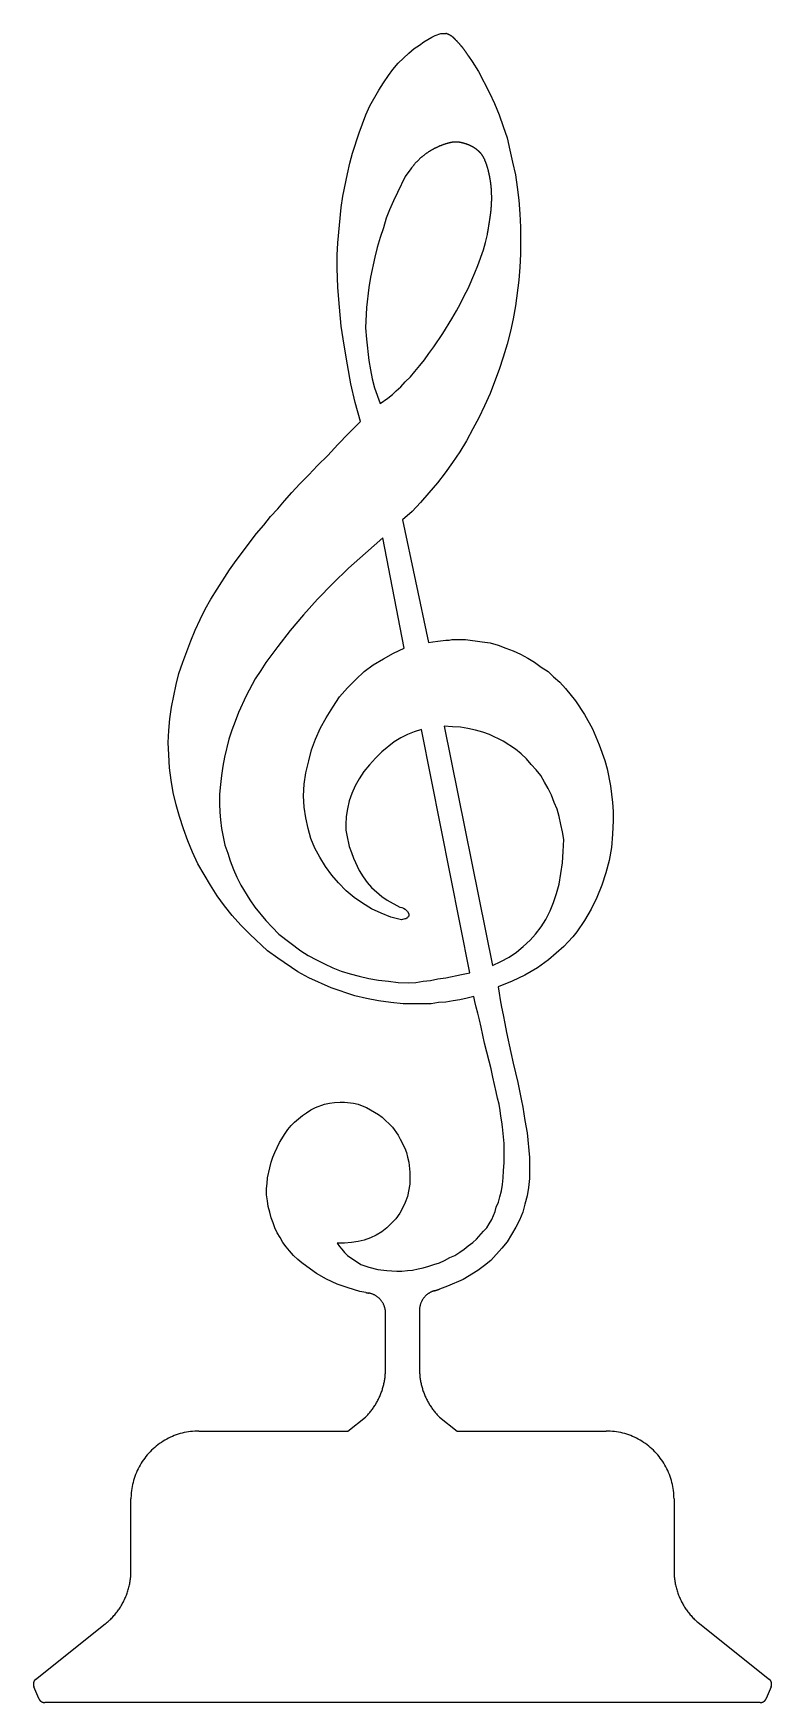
# Model space of a CAD drawing. Extents: x 0 to 109, y 0 to 246.
import ezdxf

# ---------------------------------------------------------------- set-up
doc = ezdxf.new("R2010")
doc.units = 0
doc.layers.add('WHITE', color=7, linetype='CONTINUOUS')

msp = doc.modelspace()

# ---------------------------------------------------------------- linework, layer by layer
at = {"layer": 'WHITE', "color": 0}
for p, q in [((55.285885, 242.992813), (56.113529, 243.654922)), ((56.113529, 243.654922), (56.858414, 244.15152)), ((56.858414, 244.15152), (57.520531, 244.648102)), ((57.520531, 244.648102), (58.679237, 245.310226)), ((58.679237, 245.310226), (59.175827, 245.558517)), ((59.175827, 245.558517), (60.003471, 245.889572)), ((60.003471, 245.889572), (60.748356, 245.889572)), ((52.968472, 240.592636), (53.713352, 241.503036)), ((53.713352, 241.503036), (54.541, 242.247925)), ((54.541, 242.247925), (55.285885, 242.992813)), ((64.108978, 242.545319), (64.638298, 241.751343)), ((64.638298, 241.751343), (65.548714, 240.261566)), ((50.899353, 237.530334), (51.56147, 238.606277)), ((51.56147, 238.606277), (52.306355, 239.68222)), ((52.306355, 239.68222), (52.968472, 240.592636)), ((65.548714, 240.261566), (67.204002, 237.116516)), ((49.575119, 235.212921), (50.899353, 237.530334)), ((67.204002, 237.116516), (67.948891, 235.543976)), ((48.002586, 231.240219), (48.995766, 233.888687)), ((48.995766, 233.888687), (49.575119, 235.212921)), ((67.948891, 235.543976), (68.611008, 233.888687)), ((68.611008, 233.888687), (69.190361, 232.150635)), ((47.009411, 228.260681), (48.002586, 231.240219)), ((69.190361, 232.150635), (69.769714, 230.495331)), ((69.769714, 230.495331), (70.183533, 228.674515)), ((46.26453, 225.198395), (46.595589, 226.77092)), ((46.595589, 226.77092), (47.009411, 228.260681)), ((70.183533, 228.674515), (70.597359, 226.936447)), ((70.597359, 226.936447), (71.011185, 225.032867)), ((45.602409, 221.887802), (46.26453, 225.198395)), ((54.789295, 224.784561), (53.630589, 222.467163)), ((55.616943, 225.943268), (54.789295, 224.784561)), ((71.011185, 225.032867), (71.259476, 223.212036)), ((45.354118, 220.232513), (45.602409, 221.887802)), ((53.630589, 222.467163), (53.051235, 221.225677)), ((71.259476, 223.212036), (71.507767, 221.308456)), ((71.507767, 221.308456), (71.673302, 219.322098)), ((44.857529, 215.018326), (45.354118, 220.232513)), ((52.471882, 219.901443), (51.975296, 218.659973)), ((53.051235, 221.225677), (52.471882, 219.901443)), ((71.673302, 219.322098), (71.756065, 217.335739)), ((51.56147, 217.252975), (51.064884, 215.845978)), ((51.975296, 218.659973), (51.56147, 217.252975)), ((71.756065, 217.335739), (71.756065, 213.363037)), ((44.774765, 213.19751), (44.857529, 215.018326)), ((50.651058, 214.356216), (50.32, 212.949219)), ((51.064884, 215.845978), (50.651058, 214.356216)), ((65.465942, 211.707748), (66.293594, 214.025146)), ((66.293594, 214.025146), (66.624649, 215.101089)), ((66.624649, 215.101089), (66.872948, 216.259796)), ((44.774765, 211.293915), (44.774765, 213.19751)), ((50.32, 212.949219), (49.657883, 209.969681)), ((65.052124, 210.631805), (65.465942, 211.707748)), ((71.756065, 213.363037), (71.673302, 211.459442)), ((44.857529, 208.479919), (44.774765, 211.293915)), ((49.657883, 209.969681), (49.409588, 208.479919)), ((64.058945, 208.314392), (65.052124, 210.631805)), ((71.507767, 209.555862), (71.011185, 205.748688)), ((71.673302, 211.459442), (71.507767, 209.555862)), ((45.105824, 205.583145), (44.857529, 208.479919)), ((49.409588, 208.479919), (49.078529, 205.500381)), ((62.900238, 206.079742), (63.479591, 207.238449)), ((63.479591, 207.238449), (64.058945, 208.314392)), ((45.354118, 202.76915), (45.105824, 205.583145)), ((49.078529, 205.500381), (48.912998, 202.520859)), ((61.658768, 203.845093), (62.320885, 205.003799)), ((62.320885, 205.003799), (62.900238, 206.079742)), ((71.011185, 205.748688), (70.680122, 203.845093)), ((45.767941, 199.955154), (45.354118, 202.76915)), ((48.912998, 202.520859), (49.078529, 200.86557)), ((59.010296, 199.706863), (60.334534, 201.693207)), ((60.334534, 201.693207), (61.658768, 203.845093)), ((70.266296, 202.024261), (69.769714, 200.120682)), ((70.680122, 203.845093), (70.266296, 202.024261)), ((46.26453, 197.05838), (45.767941, 199.955154)), ((49.078529, 200.86557), (49.409588, 197.720505)), ((58.265415, 198.713684), (59.010296, 199.706863)), ((69.769714, 200.120682), (69.190361, 198.217087)), ((46.761116, 194.244385), (46.26453, 197.05838)), ((49.409588, 197.720505), (49.657883, 196.313507)), ((56.196297, 196.065216), (56.941177, 196.975616)), ((56.941177, 196.975616), (57.603294, 197.803268)), ((57.603294, 197.803268), (58.265415, 198.713684)), ((69.190361, 198.217087), (68.611008, 196.396271)), ((49.657883, 196.313507), (49.906178, 194.989273)), ((49.906178, 194.989273), (50.237236, 193.665039)), ((54.127178, 193.830566), (54.789295, 194.575439)), ((54.789295, 194.575439), (55.53418, 195.320328)), ((55.53418, 195.320328), (56.196297, 196.065216)), ((67.948891, 194.575439), (67.286766, 192.837387)), ((68.611008, 196.396271), (67.948891, 194.575439)), ((47.423237, 191.513153), (46.761116, 194.244385)), ((50.237236, 193.665039), (51.064884, 191.347626)), ((51.064884, 191.347626), (52.223591, 192.175262)), ((52.223591, 192.175262), (52.885708, 192.67186)), ((52.885708, 192.67186), (53.465061, 193.251205)), ((53.465061, 193.251205), (54.127178, 193.830566)), ((67.286766, 192.837387), (66.459122, 191.016556)), ((48.168118, 188.699142), (47.423237, 191.513153)), ((66.459122, 191.016556), (65.631477, 189.278503)), ((44.857529, 185.305801), (46.430058, 186.96109)), ((46.430058, 186.96109), (48.168118, 188.699142)), ((64.721062, 187.623199), (63.81065, 185.885147)), ((65.631477, 189.278503), (64.721062, 187.623199)), ((43.367764, 183.733261), (44.857529, 185.305801)), ((63.81065, 185.885147), (62.817474, 184.229858)), ((40.553764, 180.836502), (41.877998, 182.2435)), ((41.877998, 182.2435), (43.367764, 183.733261)), ((61.741531, 182.657318), (60.665592, 181.167557)), ((62.817474, 184.229858), (61.741531, 182.657318)), ((38.07082, 178.270798), (39.229527, 179.512268)), ((39.229527, 179.512268), (40.553764, 180.836502)), ((59.506886, 179.677795), (58.265415, 178.188034)), ((60.665592, 181.167557), (59.506886, 179.677795)), ((36.994881, 177.029327), (38.07082, 178.270798)), ((58.265415, 178.188034), (57.023945, 176.781021)), ((33.932587, 173.470444), (34.925762, 174.711914)), ((34.925762, 174.711914), (36.001701, 175.870621)), ((36.001701, 175.870621), (36.994881, 177.029327)), ((55.782471, 175.456787), (54.375473, 174.215317)), ((57.023945, 176.781021), (55.782471, 175.456787)), ((29.877113, 168.256256), (32.856644, 172.228973)), ((32.856644, 172.228973), (33.932587, 173.470444)), ((54.375473, 174.215317), (58.182648, 156.172607)), ((51.478706, 171.566849), (48.912998, 169.332199)), ((54.623768, 155.344971), (51.478706, 171.566849)), ((28.883938, 166.849258), (29.877113, 168.256256)), ((48.912998, 169.332199), (46.430058, 167.097549)), ((27.063112, 164.035263), (28.883938, 166.849258)), ((44.112644, 164.8629), (41.877998, 162.545502)), ((46.430058, 167.097549), (44.112644, 164.8629)), ((25.325052, 161.055725), (26.1527, 162.545502)), ((26.1527, 162.545502), (27.063112, 164.035263)), ((41.877998, 162.545502), (39.80888, 160.228088)), ((24.580172, 159.565964), (25.325052, 161.055725)), ((39.80888, 160.228088), (37.822529, 157.910675)), ((23.17317, 156.420898), (23.835287, 157.993439)), ((23.835287, 157.993439), (24.580172, 159.565964)), ((37.822529, 157.910675), (36.001701, 155.593262)), ((22.014463, 153.275848), (23.17317, 156.420898)), ((36.001701, 155.593262), (34.263645, 153.193085)), ((53.051235, 154.600082), (54.623768, 155.344971)), ((58.182648, 156.172607), (58.844769, 156.255371)), ((58.844769, 156.255371), (59.589649, 156.338135)), ((59.589649, 156.338135), (60.748356, 156.503677)), ((60.748356, 156.503677), (61.244946, 156.503677)), ((61.244946, 156.503677), (61.658768, 156.586441)), ((61.658768, 156.586441), (63.645123, 156.586441)), ((63.645123, 156.586441), (66.128059, 156.255371)), ((66.128059, 156.255371), (67.286766, 156.089844)), ((67.286766, 156.089844), (68.445473, 155.758789)), ((68.445473, 155.758789), (69.604179, 155.344971)), ((69.604179, 155.344971), (70.680122, 154.931137)), ((70.680122, 154.931137), (71.756065, 154.434555)), ((21.43511, 151.620544), (22.014463, 153.275848)), ((34.263645, 153.193085), (33.518761, 152.034378)), ((48.747471, 151.868851), (50.071705, 152.862015)), ((50.071705, 152.862015), (51.56147, 153.77243)), ((51.56147, 153.77243), (53.051235, 154.600082)), ((71.756065, 154.434555), (72.832008, 153.855194)), ((72.832008, 153.855194), (73.82518, 153.275848)), ((73.82518, 153.275848), (74.818359, 152.53096)), ((74.818359, 152.53096), (75.811539, 151.868851)), ((21.021288, 149.965256), (21.43511, 151.620544)), ((32.691113, 150.792908), (31.366879, 148.309967)), ((33.518761, 152.034378), (32.691113, 150.792908)), ((46.26453, 149.468674), (47.506001, 150.710144)), ((47.506001, 150.710144), (48.747471, 151.868851)), ((75.811539, 151.868851), (76.639183, 151.123962)), ((76.639183, 151.123962), (77.549599, 150.29631)), ((77.549599, 150.29631), (78.377243, 149.38591)), ((20.359171, 146.654663), (21.021288, 149.965256)), ((31.366879, 148.309967), (30.208172, 145.827026)), ((44.112644, 146.654663), (45.105824, 148.14444)), ((45.105824, 148.14444), (46.26453, 149.468674)), ((78.377243, 149.38591), (79.867004, 147.565079)), ((79.867004, 147.565079), (81.191246, 145.57872)), ((20.110876, 144.916611), (20.359171, 146.654663)), ((30.208172, 145.827026), (29.711584, 144.502792)), ((42.291821, 143.592377), (43.119469, 145.082138)), ((43.119469, 145.082138), (44.112644, 146.654663)), ((81.191246, 145.57872), (82.349953, 143.426849)), ((19.862581, 141.440491), (19.945347, 143.178543)), ((19.945347, 143.178543), (20.110876, 144.916611)), ((29.214994, 143.261307), (28.801172, 141.937073)), ((29.711584, 144.502792), (29.214994, 143.261307)), ((41.54694, 141.937073), (42.291821, 143.592377)), ((56.113529, 143.013016), (55.120354, 142.599197)), ((57.189472, 143.344086), (56.113529, 143.013016)), ((64.307236, 107.50695), (57.189472, 143.344086)), ((60.500061, 143.840668), (67.617828, 108.582893)), ((61.741531, 143.757904), (60.500061, 143.840668)), ((62.900238, 143.67514), (61.741531, 143.757904)), ((63.976181, 143.509613), (62.900238, 143.67514)), ((65.134888, 143.261307), (63.976181, 143.509613)), ((66.210831, 142.930252), (65.134888, 143.261307)), ((67.204002, 142.599197), (66.210831, 142.930252)), ((82.349953, 143.426849), (83.343124, 141.109436)), ((19.945347, 139.619659), (19.862581, 141.440491)), ((28.801172, 141.937073), (28.139053, 139.288605)), ((40.553764, 138.709259), (40.967587, 140.364548)), ((40.967587, 140.364548), (41.54694, 141.937073)), ((53.134003, 141.523254), (51.313175, 140.033493)), ((54.127178, 142.102615), (53.134003, 141.523254)), ((55.120354, 142.599197), (54.127178, 142.102615)), ((69.190361, 141.606018), (67.204002, 142.599197)), ((71.011185, 140.447311), (69.190361, 141.606018)), ((71.838829, 139.785202), (71.011185, 140.447311)), ((83.343124, 141.109436), (84.170776, 138.792023)), ((20.028111, 137.71608), (19.945347, 139.619659)), ((20.276405, 135.895248), (20.028111, 137.71608)), ((27.89076, 137.964371), (27.725229, 136.557373)), ((28.139053, 139.288605), (27.89076, 137.964371)), ((40.139938, 136.971191), (40.553764, 138.709259)), ((49.492352, 138.129898), (48.664707, 137.136719)), ((50.402763, 139.123077), (49.492352, 138.129898)), ((51.313175, 140.033493), (50.402763, 139.123077)), ((72.666473, 139.040314), (71.838829, 139.785202)), ((73.32859, 138.212662), (72.666473, 139.040314)), ((74.073479, 137.385025), (73.32859, 138.212662)), ((84.170776, 138.792023), (84.501831, 137.550552)), ((20.607464, 134.074432), (20.276405, 135.895248)), ((27.725229, 136.557373), (27.559702, 135.233139)), ((39.80888, 133.577835), (39.891644, 135.315903)), ((39.891644, 135.315903), (40.139938, 136.971191)), ((48.002586, 136.060776), (47.423237, 135.067612)), ((48.664707, 137.136719), (48.002586, 136.060776)), ((74.735596, 136.557373), (74.073479, 137.385025)), ((75.314949, 135.564194), (74.735596, 136.557373)), ((75.811539, 134.653778), (75.314949, 135.564194)), ((84.501831, 137.550552), (84.998421, 135.067612)), ((21.021288, 132.253601), (20.607464, 134.074432)), ((27.559702, 135.233139), (27.394173, 133.826141)), ((27.394173, 133.826141), (27.394173, 132.419128)), ((39.891644, 131.922546), (39.80888, 133.577835)), ((46.512821, 132.832962), (46.26453, 131.674255)), ((46.926647, 133.908905), (46.512821, 132.832962)), ((47.423237, 135.067612), (46.926647, 133.908905)), ((76.308121, 133.660599), (75.811539, 134.653778)), ((76.721947, 132.584671), (76.308121, 133.660599)), ((84.998421, 135.067612), (85.329475, 132.584671)), ((21.517876, 130.515549), (21.021288, 132.253601)), ((22.097229, 128.694717), (21.517876, 130.515549)), ((27.394173, 132.419128), (27.476936, 131.177658)), ((27.476936, 131.177658), (27.559702, 130.018951)), ((40.139938, 130.350021), (39.891644, 131.922546)), ((40.470997, 128.777481), (40.139938, 130.350021)), ((46.098999, 130.515549), (46.016235, 129.356842)), ((46.26453, 131.674255), (46.098999, 130.515549)), ((77.135773, 131.591492), (76.721947, 132.584671)), ((77.466827, 130.515549), (77.135773, 131.591492)), ((77.715126, 129.356842), (77.466827, 130.515549)), ((85.329475, 132.584671), (85.412247, 131.260422)), ((85.412247, 131.260422), (85.412247, 129.936188)), ((22.759348, 126.956665), (22.097229, 128.694717)), ((27.559702, 130.018951), (27.725229, 128.777481)), ((27.725229, 128.777481), (28.221819, 126.294548)), ((40.884823, 127.28772), (40.470997, 128.777481)), ((46.016235, 129.356842), (46.016235, 128.52919)), ((46.016235, 128.52919), (46.181763, 127.784309)), ((77.963417, 128.280899), (77.715126, 129.356842)), ((78.128944, 127.122192), (77.963417, 128.280899)), ((85.329475, 127.949837), (85.163948, 125.963486)), ((85.412247, 129.936188), (85.329475, 127.949837)), ((23.421465, 125.301369), (22.759348, 126.956665)), ((28.221819, 126.294548), (28.635641, 125.135841)), ((41.464176, 125.880722), (40.884823, 127.28772)), ((42.209057, 124.556488), (41.464176, 125.880722)), ((46.181763, 127.784309), (46.512821, 126.129013)), ((46.512821, 126.129013), (46.843884, 125.218605)), ((78.046181, 125.384132), (78.128944, 127.122192)), ((85.163948, 125.963486), (84.832893, 124.059898)), ((24.249111, 123.563309), (23.421465, 125.301369)), ((26.069937, 120.418251), (24.249111, 123.563309)), ((28.635641, 125.135841), (28.966702, 123.977135)), ((28.966702, 123.977135), (29.463289, 122.735664)), ((43.036705, 123.149483), (42.209057, 124.556488)), ((43.947117, 121.908012), (43.036705, 123.149483)), ((46.843884, 125.218605), (47.174942, 124.390961)), ((47.174942, 124.390961), (48.002586, 122.570129)), ((77.466827, 120.583778), (77.963417, 123.728836)), ((77.963417, 123.728836), (78.046181, 125.384132)), ((84.832893, 124.059898), (84.336304, 122.239075)), ((29.463289, 122.735664), (29.959879, 121.576958)), ((29.959879, 121.576958), (30.53923, 120.418251)), ((44.940292, 120.749306), (43.947117, 121.908012)), ((46.098999, 119.590599), (44.940292, 120.749306)), ((48.002586, 122.570129), (48.58194, 121.659721)), ((48.58194, 121.659721), (49.161293, 120.832069)), ((49.161293, 120.832069), (49.823414, 120.087189)), ((77.053009, 119.176781), (77.466827, 120.583778)), ((84.336304, 122.239075), (83.75695, 120.418251)), ((27.063112, 118.845718), (26.069937, 120.418251)), ((28.139053, 117.355957), (27.063112, 118.845718)), ((30.53923, 120.418251), (31.863466, 118.266365)), ((31.863466, 118.266365), (32.608349, 117.190422)), ((47.257706, 118.597427), (46.098999, 119.590599)), ((48.499176, 117.769775), (47.257706, 118.597427)), ((49.823414, 120.087189), (51.313175, 118.762955)), ((51.313175, 118.762955), (52.140823, 118.183601)), ((52.140823, 118.183601), (53.961647, 117.190422)), ((76.639183, 117.852547), (77.053009, 119.176781)), ((83.01207, 118.597427), (82.184418, 116.859367)), ((83.75695, 120.418251), (83.01207, 118.597427)), ((29.29776, 115.948952), (28.139053, 117.355957)), ((30.53923, 114.541954), (29.29776, 115.948952)), ((32.608349, 117.190422), (34.263645, 115.204071)), ((49.823414, 116.942131), (48.499176, 117.769775)), ((51.230412, 116.280014), (49.823414, 116.942131)), ((52.637413, 115.700661), (51.230412, 116.280014)), ((54.209942, 115.286835), (52.637413, 115.700661)), ((53.961647, 117.190422), (54.292706, 117.107658)), ((54.292706, 117.107658), (54.541, 117.024895)), ((54.541, 117.024895), (54.789295, 116.859367)), ((54.789295, 116.859367), (55.120354, 116.528305)), ((55.120354, 115.617897), (55.03759, 115.535133)), ((55.120354, 116.528305), (55.285885, 116.19725)), ((55.203117, 115.783424), (55.120354, 115.617897)), ((55.285885, 115.866188), (55.203117, 115.783424)), ((55.285885, 116.19725), (55.285885, 115.866188)), ((75.480476, 115.369598), (76.142593, 116.611069)), ((76.142593, 116.611069), (76.639183, 117.852547)), ((82.184418, 116.859367), (81.191246, 115.204071)), ((31.863466, 113.21772), (30.53923, 114.541954)), ((34.511936, 110.734779), (31.863466, 113.21772)), ((34.263645, 115.204071), (35.174057, 114.210892)), ((35.174057, 114.210892), (36.167233, 113.21772)), ((36.167233, 113.21772), (39.395058, 110.734779)), ((54.706532, 115.45237), (54.209942, 115.286835)), ((54.872059, 115.45237), (54.706532, 115.45237)), ((55.03759, 115.535133), (54.872059, 115.45237)), ((73.163063, 112.307304), (73.990715, 113.21772)), ((73.990715, 113.21772), (74.818359, 114.293663)), ((74.818359, 114.293663), (75.480476, 115.369598)), ((80.032539, 113.548775), (79.453186, 112.803894)), ((81.191246, 115.204071), (80.032539, 113.548775)), ((36.001701, 109.658836), (34.511936, 110.734779)), ((39.395058, 110.734779), (40.470997, 110.072662)), ((71.176712, 110.569244), (72.169891, 111.396896)), ((72.169891, 111.396896), (73.163063, 112.307304)), ((78.128944, 111.396896), (75.894302, 109.410538)), ((78.791069, 112.059013), (78.128944, 111.396896)), ((79.453186, 112.803894), (78.791069, 112.059013)), ((38.981232, 107.672485), (36.001701, 109.658836)), ((40.470997, 110.072662), (41.712467, 109.410538)), ((41.712467, 109.410538), (42.871174, 108.831184)), ((42.871174, 108.831184), (44.112644, 108.251839)), ((44.112644, 108.251839), (45.354118, 107.755249)), ((67.617828, 108.582893), (68.859299, 109.162247)), ((68.859299, 109.162247), (70.100769, 109.824364)), ((70.100769, 109.824364), (71.176712, 110.569244)), ((74.239006, 108.251839), (72.418182, 107.175896)), ((75.894302, 109.410538), (74.239006, 108.251839)), ((40.553764, 106.76207), (38.981232, 107.672485)), ((43.864353, 105.272308), (40.553764, 106.76207)), ((45.354118, 107.755249), (46.678352, 107.341423)), ((46.678352, 107.341423), (48.002586, 107.010361)), ((48.002586, 107.010361), (49.409588, 106.679306)), ((49.409588, 106.679306), (50.816589, 106.431007)), ((50.816589, 106.431007), (52.306355, 106.26548)), ((52.306355, 106.26548), (53.713352, 106.099953)), ((53.713352, 106.099953), (55.285885, 106.017189)), ((55.285885, 106.017189), (56.361824, 106.099953)), ((56.361824, 106.099953), (57.437767, 106.26548)), ((57.437767, 106.26548), (58.513706, 106.348244)), ((58.513706, 106.348244), (59.589649, 106.596542)), ((59.589649, 106.596542), (60.748356, 106.76207)), ((60.748356, 106.76207), (63.065769, 107.258659)), ((63.065769, 107.258659), (64.307236, 107.50695)), ((70.514595, 106.26548), (68.445473, 105.437836)), ((72.418182, 107.175896), (70.514595, 106.26548)), ((47.340469, 104.113602), (43.864353, 105.272308)), ((49.078529, 103.699776), (47.340469, 104.113602)), ((50.816589, 103.368713), (49.078529, 103.699776)), ((52.637413, 103.120422), (50.816589, 103.368713)), ((61.824299, 103.368713), (60.748356, 103.203186)), ((62.817474, 103.534248), (61.824299, 103.368713)), ((63.893414, 103.782539), (62.817474, 103.534248)), ((64.886589, 104.03083), (63.893414, 103.782539)), ((65.052124, 103.28595), (64.886589, 104.03083)), ((65.217651, 102.458305), (65.052124, 103.28595)), ((68.445473, 105.437836), (68.611008, 104.52742)), ((68.611008, 104.52742), (68.776535, 103.534248)), ((68.776535, 103.534248), (68.942062, 102.458305)), ((54.458237, 102.954895), (52.637413, 103.120422)), ((58.596474, 102.954895), (54.458237, 102.954895)), ((59.672413, 103.120422), (58.596474, 102.954895)), ((60.748356, 103.203186), (59.672413, 103.120422)), ((65.465942, 101.54789), (65.217651, 102.458305)), ((65.714241, 100.554718), (65.465942, 101.54789)), ((68.942062, 102.458305), (69.190361, 101.299599)), ((69.190361, 101.299599), (69.438652, 100.058128)), ((65.962532, 99.478775), (65.714241, 100.554718)), ((66.459122, 97.161362), (65.962532, 99.478775)), ((69.438652, 100.058128), (69.686943, 98.733894)), ((69.686943, 98.733894), (70.349068, 95.754364)), ((67.121239, 94.512894), (66.459122, 97.161362)), ((67.452301, 93.354187), (67.121239, 94.512894)), ((70.349068, 95.754364), (70.680122, 94.181831)), ((70.680122, 94.181831), (71.342239, 91.367828)), ((67.700592, 92.112717), (67.452301, 93.354187)), ((68.197182, 89.960831), (67.700592, 92.112717)), ((71.342239, 91.367828), (71.838829, 88.884888)), ((68.362709, 89.050423), (68.197182, 89.960831)), ((68.611008, 88.140007), (68.362709, 89.050423)), ((71.838829, 88.884888), (72.08712, 87.726181)), ((38.484646, 85.491539), (39.643353, 86.484711)), ((39.643353, 86.484711), (40.222706, 86.898537)), ((40.222706, 86.898537), (40.884823, 87.312363)), ((40.884823, 87.312363), (41.54694, 87.643417)), ((41.54694, 87.643417), (42.871174, 88.140007)), ((42.871174, 88.140007), (43.616058, 88.305534)), ((43.616058, 88.305534), (44.360939, 88.388298)), ((44.360939, 88.388298), (45.188587, 88.471069)), ((45.188587, 88.471069), (45.850704, 88.471069)), ((45.850704, 88.471069), (47.174942, 88.305534)), ((47.174942, 88.305534), (47.837059, 88.140007)), ((47.837059, 88.140007), (48.416412, 87.891716)), ((48.416412, 87.891716), (49.078529, 87.643417)), ((49.078529, 87.643417), (50.816589, 86.650246)), ((50.816589, 86.650246), (51.395943, 86.23642)), ((51.395943, 86.23642), (52.885708, 84.746651)), ((68.776535, 87.229591), (68.611008, 88.140007)), ((68.859299, 86.401947), (68.776535, 87.229591)), ((69.024826, 85.574303), (68.859299, 86.401947)), ((72.08712, 87.726181), (72.418182, 85.73983)), ((36.249996, 82.512009), (37.077644, 83.836243)), ((37.077644, 83.836243), (37.491467, 84.415596)), ((37.491467, 84.415596), (37.988056, 84.994949)), ((37.988056, 84.994949), (38.484646, 85.491539)), ((52.885708, 84.746651), (53.713352, 83.587944)), ((69.10759, 84.829414), (69.024826, 85.574303)), ((69.355888, 82.346474), (69.10759, 84.829414)), ((72.418182, 85.73983), (72.749245, 83.919006)), ((72.749245, 83.919006), (73.080299, 80.277359)), ((35.587879, 81.02224), (36.249996, 82.512009)), ((53.713352, 83.587944), (54.044415, 83.008591)), ((54.044415, 83.008591), (54.706532, 81.684357)), ((54.706532, 81.684357), (54.954826, 81.02224)), ((69.355888, 79.532478), (69.355888, 82.346474)), ((34.511936, 77.297829), (34.842999, 78.78759)), ((34.842999, 78.78759), (35.008526, 79.615242)), ((35.008526, 79.615242), (35.256821, 80.360123)), ((35.256821, 80.360123), (35.587879, 81.02224)), ((54.954826, 81.02224), (55.120354, 80.360123)), ((55.120354, 80.360123), (55.285885, 79.615242)), ((55.285885, 79.615242), (55.451412, 78.125473)), ((69.273125, 78.373772), (69.355888, 79.532478)), ((73.080299, 80.277359), (73.080299, 77.215065)), ((34.346409, 75.725296), (34.429173, 76.470184)), ((34.429173, 76.470184), (34.511936, 77.297829)), ((55.451412, 76.387413), (55.120354, 74.566589)), ((55.451412, 78.125473), (55.451412, 76.387413)), ((68.942062, 75.394241), (69.10759, 76.304649)), ((69.10759, 76.304649), (69.190361, 77.297829)), ((69.190361, 77.297829), (69.273125, 78.373772)), ((73.080299, 77.215065), (72.914772, 75.890831)), ((34.346409, 74.814888), (34.346409, 75.725296)), ((34.511936, 73.904472), (34.346409, 74.814888)), ((34.594704, 73.076828), (34.511936, 73.904472)), ((55.120354, 74.566589), (54.789295, 73.656181)), ((68.528236, 73.738945), (68.693771, 74.483826)), ((68.693771, 74.483826), (68.942062, 75.394241)), ((72.749245, 74.649361), (72.418182, 73.407883)), ((72.914772, 75.890831), (72.749245, 74.649361)), ((34.842999, 72.249184), (34.594704, 73.076828)), ((35.008526, 71.421532), (34.842999, 72.249184)), ((35.339584, 70.676651), (35.008526, 71.421532)), ((53.961647, 72.083649), (53.382294, 71.256004)), ((54.375473, 72.828529), (53.961647, 72.083649)), ((54.789295, 73.656181), (54.375473, 72.828529)), ((67.535065, 71.173241), (68.031654, 72.331947)), ((68.031654, 72.331947), (68.197182, 72.994064)), ((68.197182, 72.994064), (68.528236, 73.738945)), ((72.08712, 72.249184), (71.590538, 71.090469)), ((72.418182, 73.407883), (72.08712, 72.249184)), ((35.587879, 69.93177), (35.339584, 70.676651)), ((35.918938, 69.186882), (35.587879, 69.93177)), ((36.332764, 68.524765), (35.918938, 69.186882)), ((50.485531, 68.855827), (49.657883, 68.442001)), ((51.313175, 69.352417), (50.485531, 68.855827)), ((52.05806, 69.93177), (51.313175, 69.352417)), ((53.382294, 71.256004), (52.05806, 69.93177)), ((65.300415, 68.276474), (66.293594, 69.435181)), ((66.293594, 69.435181), (66.790184, 69.93177)), ((66.790184, 69.93177), (67.121239, 70.511124)), ((67.121239, 70.511124), (67.535065, 71.173241)), ((71.093948, 70.014534), (69.769714, 67.862648)), ((71.590538, 71.090469), (71.093948, 70.014534)), ((36.746586, 67.779884), (36.332764, 68.524765)), ((37.243176, 67.117767), (36.746586, 67.779884)), ((37.739761, 66.538414), (37.243176, 67.117767)), ((38.319115, 65.876297), (37.739761, 66.538414)), ((45.850704, 67.697121), (44.774765, 67.697121)), ((44.774765, 67.697121), (45.105824, 67.200531)), ((45.105824, 67.200531), (45.436882, 66.786705)), ((45.436882, 66.786705), (45.850704, 66.290115)), ((46.843884, 67.779884), (45.850704, 67.697121)), ((47.837059, 67.945412), (46.843884, 67.779884)), ((48.747471, 68.110947), (47.837059, 67.945412)), ((49.657883, 68.442001), (48.747471, 68.110947)), ((62.817474, 66.372887), (63.479591, 66.786705)), ((63.479591, 66.786705), (64.058945, 67.283295)), ((64.058945, 67.283295), (64.721062, 67.779884)), ((64.721062, 67.779884), (65.300415, 68.276474)), ((69.024826, 66.95224), (67.369537, 65.131416)), ((69.769714, 67.862648), (69.024826, 66.95224)), ((38.981232, 65.296944), (38.319115, 65.876297)), ((39.560585, 64.800354), (38.981232, 65.296944)), ((40.30547, 64.221001), (39.560585, 64.800354)), ((41.712467, 63.227825), (40.30547, 64.221001)), ((45.850704, 66.290115), (46.26453, 65.876297)), ((46.26453, 65.876297), (48.250881, 64.552063)), ((48.250881, 64.552063), (49.409588, 64.138237)), ((49.409588, 64.138237), (50.733826, 63.807178)), ((56.692883, 63.889942), (57.437767, 64.055473)), ((57.437767, 64.055473), (58.265415, 64.303764)), ((58.265415, 64.303764), (59.010296, 64.552063)), ((59.010296, 64.552063), (59.837944, 64.800354)), ((59.837944, 64.800354), (60.582825, 65.131416)), ((60.582825, 65.131416), (61.327709, 65.545235)), ((61.327709, 65.545235), (62.07259, 65.876297)), ((62.07259, 65.876297), (62.817474, 66.372887)), ((66.459122, 64.386528), (65.465942, 63.641647)), ((67.369537, 65.131416), (66.459122, 64.386528)), ((43.202232, 62.400177), (41.712467, 63.227825)), ((44.774765, 61.655296), (43.202232, 62.400177)), ((46.347294, 61.075943), (44.774765, 61.655296)), ((50.733826, 63.807178), (52.05806, 63.641647)), ((52.05806, 63.641647), (53.547825, 63.558884)), ((53.547825, 63.558884), (54.292706, 63.558884)), ((54.292706, 63.558884), (55.120354, 63.641647)), ((55.120354, 63.641647), (55.865238, 63.724415)), ((55.865238, 63.724415), (56.692883, 63.889942)), ((63.31406, 62.317413), (60.996651, 61.324238)), ((65.465942, 63.641647), (63.31406, 62.317413)), ((48.085354, 60.579353), (46.347294, 61.075943)), ((48.978706, 60.409191), (48.085354, 60.579353)), ((60.996651, 61.324238), (59.837944, 60.910412)), ((51.875473, 49.142136), (51.875473, 57.378208)), ((56.875473, 57.775909), (56.875473, 49.142136)), ((46.339672, 40), (48.946541, 42.071068)), ((59.804405, 42.071068), (62.411274, 40)), ((24.375471, 40), (46.339672, 40)), ((62.411274, 40), (84.375473, 40)), ((14.375472, 19.432638), (14.375472, 30)), ((94.375473, 30), (94.375473, 19.432638)), ((0.292893, 3.417421), (10.595964, 11.602856)), ((98.154984, 11.602856), (108.458054, 3.417421)), ((0.784556, 0.617317), (0.07612, 2.327631)), ((107.042511, 0), (1.708435, 0)), ((108.674828, 2.327631), (107.966393, 0.617317))]:
    msp.add_line(p, q, dxfattribs=at)
for points in [[(61.327705, 245.641296), (61.316639, 245.646805), (61.305561, 245.652298), (61.294468, 245.657776), (61.283363, 245.663208), (61.272247, 245.668625), (61.261116, 245.674011), (61.249973, 245.679382), (61.238819, 245.684723), (61.227654, 245.690033), (61.216476, 245.695313), (61.205284, 245.700577), (61.19408, 245.705811), (61.182865, 245.711029), (61.171638, 245.716202), (61.1604, 245.721359), (61.149147, 245.726501), (61.137886, 245.731598), (61.12661, 245.736679), (61.115326, 245.74173), (61.104027, 245.746765), (61.09272, 245.75177), (61.081398, 245.756744), (61.070065, 245.761688), (61.058723, 245.766617), (61.047367, 245.771515), (61.035999, 245.776382), (61.024624, 245.781235), (61.013237, 245.786041), (61.001835, 245.790833), (60.990425, 245.795609), (60.979004, 245.800339), (60.967571, 245.805054), (60.956127, 245.809753), (60.944675, 245.814407), (60.933208, 245.819046), (60.921734, 245.823654), (60.910248, 245.828232), (60.89875, 245.832779), (60.887245, 245.837311), (60.875729, 245.841812), (60.864201, 245.846298), (60.852661, 245.850739), (60.841114, 245.855164), (60.829556, 245.859558), (60.817986, 245.863922), (60.806408, 245.868271), (60.794819, 245.872589), (60.783222, 245.876877), (60.771614, 245.881134), (60.748356, 245.889587)], [(62.238121, 244.896393), (62.223728, 244.914658), (62.209175, 244.9328), (62.194466, 244.950806), (62.179604, 244.968704), (62.164581, 244.98645), (62.149406, 245.004074), (62.134079, 245.021561), (62.118599, 245.038925), (62.10297, 245.056137), (62.087193, 245.073227), (62.071266, 245.090164), (62.055191, 245.106979), (62.038971, 245.123642), (62.022606, 245.140167), (62.0061, 245.15654), (61.989449, 245.172775), (61.97266, 245.188873), (61.95573, 245.204819), (61.93866, 245.220612), (61.921455, 245.236252), (61.904114, 245.251755), (61.886639, 245.26709), (61.869034, 245.282288), (61.851292, 245.297318), (61.833424, 245.31221), (61.815422, 245.326935), (61.797298, 245.341507), (61.779045, 245.355911), (61.760666, 245.370163), (61.742168, 245.384247), (61.723545, 245.398178), (61.7048, 245.411942), (61.68594, 245.425552), (61.666958, 245.438995), (61.647861, 245.452255), (61.628651, 245.465363), (61.609325, 245.478302), (61.58989, 245.491074), (61.570339, 245.503662), (61.550686, 245.516098), (61.530922, 245.528351), (61.511051, 245.540436), (61.491077, 245.552353), (61.471001, 245.564087), (61.450821, 245.575638), (61.430542, 245.587021), (61.410168, 245.598236), (61.389694, 245.609268), (61.369125, 245.620117), (61.327709, 245.641281)], [(64.108986, 242.545303), (64.077721, 242.595398), (64.046234, 242.64534), (64.014519, 242.695145), (63.982571, 242.744812), (63.950397, 242.794327), (63.917999, 242.843689), (63.885376, 242.892914), (63.852531, 242.941971), (63.819458, 242.990891), (63.786163, 243.039658), (63.752647, 243.088272), (63.71891, 243.136734), (63.684952, 243.185043), (63.650772, 243.233185), (63.616371, 243.281174), (63.581753, 243.32901), (63.546917, 243.376694), (63.511864, 243.42421), (63.476593, 243.471558), (63.441105, 243.518753), (63.405403, 243.565796), (63.369488, 243.612656), (63.333359, 243.659363), (63.297016, 243.705902), (63.26046, 243.752274), (63.223694, 243.798477), (63.186714, 243.844513), (63.149529, 243.890381), (63.112133, 243.936066), (63.074528, 243.981598), (63.036716, 244.026947), (62.998695, 244.072128), (62.960472, 244.117142), (62.922039, 244.161957), (62.883404, 244.206619), (62.844566, 244.251099), (62.805527, 244.295395), (62.766285, 244.339508), (62.726841, 244.383453), (62.687195, 244.427216), (62.64735, 244.470795), (62.607307, 244.514191), (62.567066, 244.557404), (62.52663, 244.600433), (62.485996, 244.643265), (62.445168, 244.685928), (62.404144, 244.728394), (62.362926, 244.770676), (62.321518, 244.812775), (62.238121, 244.896393)], [(61.244946, 229.750458), (61.184914, 229.734802), (61.124981, 229.718796), (61.06514, 229.702438), (61.005402, 229.685699), (60.945763, 229.668625), (60.88623, 229.651184), (60.826801, 229.633377), (60.767479, 229.615234), (60.708267, 229.596725), (60.64917, 229.57785), (60.590183, 229.55864), (60.531315, 229.539063), (60.472565, 229.519135), (60.413937, 229.498871), (60.355427, 229.478241), (60.297047, 229.45726), (60.238789, 229.435928), (60.180664, 229.414261), (60.122665, 229.392242), (60.064804, 229.369858), (60.007076, 229.347153), (59.949486, 229.324081), (59.892036, 229.300674), (59.834724, 229.276932), (59.777557, 229.252823), (59.720539, 229.228394), (59.663666, 229.203613), (59.606941, 229.178497), (59.550369, 229.15303), (59.49395, 229.127243), (59.437687, 229.101105), (59.38158, 229.074631), (59.325634, 229.047821), (59.269848, 229.020676), (59.21423, 228.993195), (59.158772, 228.965393), (59.103485, 228.937241), (59.048367, 228.908768), (58.993423, 228.879974), (58.938648, 228.85083), (58.884052, 228.821381), (58.829632, 228.791595), (58.775394, 228.761475), (58.721336, 228.731033), (58.667461, 228.700272), (58.613773, 228.669189), (58.560268, 228.637787), (58.506958, 228.606064), (58.453835, 228.57402), (58.348179, 228.508987)], [(63.231297, 229.750443), (63.19313, 229.760071), (63.154869, 229.769318), (63.116516, 229.778198), (63.078079, 229.786682), (63.039562, 229.7948), (63.000965, 229.802521), (62.962292, 229.809875), (62.92355, 229.816833), (62.884743, 229.823425), (62.845871, 229.82962), (62.806938, 229.835434), (62.767952, 229.840866), (62.728912, 229.845901), (62.689827, 229.850555), (62.650696, 229.854828), (62.611523, 229.858719), (62.572315, 229.862213), (62.533077, 229.865326), (62.493805, 229.868042), (62.454514, 229.870377), (62.415195, 229.872314), (62.375866, 229.873871), (62.336517, 229.875046), (62.297161, 229.875824), (62.257801, 229.876205), (62.218437, 229.876205), (62.179077, 229.875824), (62.139721, 229.875046), (62.100376, 229.873871), (62.061043, 229.872314), (62.021729, 229.870377), (61.982433, 229.868042), (61.943165, 229.865326), (61.903923, 229.862213), (61.864716, 229.858719), (61.825542, 229.854828), (61.786415, 229.850555), (61.747326, 229.845901), (61.708286, 229.840866), (61.6693, 229.835434), (61.630367, 229.82962), (61.591496, 229.823425), (61.552689, 229.816833), (61.513947, 229.809875), (61.475273, 229.802521), (61.436676, 229.7948), (61.398159, 229.786682), (61.359722, 229.778198), (61.321373, 229.769318), (61.244946, 229.750443)], [(64.555534, 229.25386), (64.530685, 229.266281), (64.505775, 229.278595), (64.48082, 229.290802), (64.455818, 229.302917), (64.430756, 229.314911), (64.405647, 229.326813), (64.380493, 229.338608), (64.355286, 229.350296), (64.330032, 229.361877), (64.304726, 229.373352), (64.279373, 229.38472), (64.253975, 229.395981), (64.228531, 229.407135), (64.203041, 229.418182), (64.177498, 229.429123), (64.151917, 229.439957), (64.126289, 229.450699), (64.100616, 229.461319), (64.074898, 229.471832), (64.049133, 229.482239), (64.023331, 229.492538), (63.997482, 229.502716), (63.971592, 229.512802), (63.94566, 229.522781), (63.919685, 229.532639), (63.893673, 229.542389), (63.867619, 229.552048), (63.841522, 229.561584), (63.815388, 229.571014), (63.789211, 229.580322), (63.762997, 229.589539), (63.736748, 229.598633), (63.710457, 229.60762), (63.684132, 229.616501), (63.657768, 229.625275), (63.631367, 229.633926), (63.604931, 229.642471), (63.578457, 229.650909), (63.551952, 229.659241), (63.52541, 229.66745), (63.498833, 229.675552), (63.472225, 229.683548), (63.445583, 229.691437), (63.418907, 229.699203), (63.3922, 229.706863), (63.365459, 229.714401), (63.338688, 229.721832), (63.311886, 229.729156), (63.285053, 229.736374), (63.231304, 229.750443)], [(65.631477, 228.508987), (65.612518, 228.526398), (65.59346, 228.543701), (65.57431, 228.560913), (65.555061, 228.578003), (65.535721, 228.595001), (65.516289, 228.611877), (65.496765, 228.628662), (65.47715, 228.645325), (65.457443, 228.661896), (65.437645, 228.678345), (65.417755, 228.694687), (65.397774, 228.710922), (65.377708, 228.727051), (65.357552, 228.743073), (65.337311, 228.758972), (65.316978, 228.774765), (65.296562, 228.790451), (65.276062, 228.806015), (65.255478, 228.821472), (65.234802, 228.836823), (65.21405, 228.852051), (65.193207, 228.867157), (65.172287, 228.882156), (65.151283, 228.897049), (65.130196, 228.911819), (65.109032, 228.926468), (65.087784, 228.94101), (65.06646, 228.955429), (65.045059, 228.969727), (65.023575, 228.983917), (65.002014, 228.997971), (64.980377, 229.011932), (64.958664, 229.025757), (64.936874, 229.039459), (64.915009, 229.053055), (64.893074, 229.066528), (64.871063, 229.07988), (64.848976, 229.093094), (64.82682, 229.106201), (64.804588, 229.119186), (64.782288, 229.13205), (64.759918, 229.144791), (64.73748, 229.15741), (64.714973, 229.169907), (64.692398, 229.182281), (64.669754, 229.194519), (64.647041, 229.206635), (64.62426, 229.218643), (64.601418, 229.230515), (64.555534, 229.253876)], [(58.348183, 228.508987), (58.285587, 228.469604), (58.223301, 228.429733), (58.161324, 228.389389), (58.099655, 228.348572), (58.038307, 228.307281), (57.977276, 228.265518), (57.916569, 228.223282), (57.85619, 228.180588), (57.796139, 228.137421), (57.736423, 228.093796), (57.677048, 228.049713), (57.618011, 228.005173), (57.559322, 227.960175), (57.50098, 227.914734), (57.442989, 227.868851), (57.385353, 227.82251), (57.328075, 227.775726), (57.27116, 227.728516), (57.214607, 227.680862), (57.158428, 227.632767), (57.102619, 227.584244), (57.047184, 227.535294), (56.99213, 227.485916), (56.937454, 227.436127), (56.883167, 227.38591), (56.829269, 227.335281), (56.775761, 227.284225), (56.722645, 227.232773), (56.66993, 227.180908), (56.617615, 227.128632), (56.565704, 227.075958), (56.514202, 227.022888), (56.463108, 226.969437), (56.412426, 226.915573), (56.362164, 226.861328), (56.312321, 226.806702), (56.262897, 226.751694), (56.213902, 226.696289), (56.165333, 226.640533), (56.117195, 226.584381), (56.069489, 226.527878), (56.022221, 226.471008), (55.975395, 226.413773), (55.929008, 226.356171), (55.883068, 226.298218), (55.837574, 226.239914), (55.79253, 226.181259), (55.74794, 226.122269), (55.703804, 226.062927), (55.616947, 225.943283)], [(66.459114, 227.350281), (66.44767, 227.375961), (66.43602, 227.40155), (66.424156, 227.427048), (66.412094, 227.452438), (66.399826, 227.477737), (66.38736, 227.502945), (66.374687, 227.528046), (66.361816, 227.55304), (66.34874, 227.577927), (66.335472, 227.602722), (66.321999, 227.627396), (66.308327, 227.651962), (66.294464, 227.676422), (66.280396, 227.700775), (66.266144, 227.725006), (66.251686, 227.74913), (66.237045, 227.773132), (66.222206, 227.797012), (66.207176, 227.82077), (66.191956, 227.844406), (66.176544, 227.867935), (66.160942, 227.891327), (66.145157, 227.914597), (66.129189, 227.937729), (66.113029, 227.960739), (66.096687, 227.983627), (66.080162, 228.006363), (66.063454, 228.028976), (66.046562, 228.051468), (66.029495, 228.073807), (66.012245, 228.096008), (65.99482, 228.118073), (65.977211, 228.139999), (65.959435, 228.161774), (65.941483, 228.183411), (65.923355, 228.20491), (65.905052, 228.226257), (65.886581, 228.247452), (65.867943, 228.268509), (65.849136, 228.289398), (65.830162, 228.31015), (65.81102, 228.33075), (65.79171, 228.351181), (65.77224, 228.371475), (65.752609, 228.391602), (65.732811, 228.41156), (65.71286, 228.431381), (65.692749, 228.451019), (65.672478, 228.470505), (65.63147, 228.508987)], [(66.955711, 225.943268), (66.948044, 225.971527), (66.9403, 225.999771), (66.932465, 226.027985), (66.924545, 226.056183), (66.91655, 226.084351), (66.908463, 226.112503), (66.900291, 226.140625), (66.892044, 226.168716), (66.883705, 226.196793), (66.87529, 226.224838), (66.866783, 226.252869), (66.8582, 226.280853), (66.849525, 226.308823), (66.840775, 226.336777), (66.83194, 226.3647), (66.823021, 226.392593), (66.814018, 226.420456), (66.804932, 226.448288), (66.795761, 226.476105), (66.786514, 226.503891), (66.777176, 226.531647), (66.767761, 226.559372), (66.758263, 226.587082), (66.74868, 226.614746), (66.739014, 226.642395), (66.729271, 226.670013), (66.719444, 226.697601), (66.709534, 226.725143), (66.699539, 226.75267), (66.689461, 226.780167), (66.679306, 226.807648), (66.669067, 226.835083), (66.658745, 226.862488), (66.648346, 226.889862), (66.637863, 226.917206), (66.627296, 226.944519), (66.616653, 226.971786), (66.605927, 226.999039), (66.595116, 227.02626), (66.584229, 227.053436), (66.573257, 227.080597), (66.562202, 227.107712), (66.551071, 227.134796), (66.539864, 227.16185), (66.528564, 227.188873), (66.517197, 227.215851), (66.505737, 227.242813), (66.494202, 227.26973), (66.48259, 227.296616), (66.459122, 227.350266)], [(67.452301, 223.129272), (67.44738, 223.185165), (67.442268, 223.241028), (67.436966, 223.296875), (67.431465, 223.352707), (67.425774, 223.408524), (67.419884, 223.464325), (67.413803, 223.520096), (67.407524, 223.575836), (67.401054, 223.631577), (67.394394, 223.687271), (67.387535, 223.74295), (67.380486, 223.798615), (67.373245, 223.854248), (67.365807, 223.909851), (67.358177, 223.965439), (67.350349, 224.020996), (67.342331, 224.076523), (67.334122, 224.132019), (67.325722, 224.187485), (67.317123, 224.24292), (67.308342, 224.29834), (67.299355, 224.353714), (67.290184, 224.409058), (67.280823, 224.464386), (67.271263, 224.519653), (67.261513, 224.574905), (67.251572, 224.630127), (67.24144, 224.685303), (67.23111, 224.740448), (67.220596, 224.795563), (67.209885, 224.850632), (67.198982, 224.905655), (67.187897, 224.960663), (67.176613, 225.01561), (67.165138, 225.070526), (67.153473, 225.125412), (67.141617, 225.180237), (67.12957, 225.235031), (67.11734, 225.289795), (67.104912, 225.344498), (67.092293, 225.39917), (67.079491, 225.453781), (67.06649, 225.508362), (67.053307, 225.562897), (67.039932, 225.617371), (67.026367, 225.671814), (67.012611, 225.726212), (66.998672, 225.780548), (66.984543, 225.834839), (66.955711, 225.943283)], [(67.369537, 219.404861), (67.378899, 219.477448), (67.387962, 219.550079), (67.396713, 219.622742), (67.405151, 219.695435), (67.413284, 219.768173), (67.421112, 219.840942), (67.428627, 219.913742), (67.435837, 219.986572), (67.442734, 220.059448), (67.449318, 220.132339), (67.455597, 220.205246), (67.461571, 220.278198), (67.467224, 220.351166), (67.472572, 220.424164), (67.477615, 220.497177), (67.482346, 220.570206), (67.486763, 220.643265), (67.490875, 220.716339), (67.494675, 220.789429), (67.498161, 220.862534), (67.501343, 220.935654), (67.504211, 221.008789), (67.506767, 221.081924), (67.50901, 221.15509), (67.510948, 221.228241), (67.512573, 221.301422), (67.513893, 221.374603), (67.5149, 221.447784), (67.515594, 221.520966), (67.515976, 221.594147), (67.516045, 221.667343), (67.515808, 221.740524), (67.515259, 221.813721), (67.514404, 221.886902), (67.513229, 221.960083), (67.511749, 222.033249), (67.509956, 222.106415), (67.507858, 222.179581), (67.505447, 222.252731), (67.502724, 222.325867), (67.499687, 222.398987), (67.496346, 222.472107), (67.492691, 222.545197), (67.488731, 222.618286), (67.484451, 222.691345), (67.479874, 222.764389), (67.474976, 222.837418), (67.469772, 222.910416), (67.464256, 222.983398), (67.452301, 223.129288)], [(66.872948, 216.259796), (66.884262, 216.321198), (66.895515, 216.382614), (66.9067, 216.444046), (66.917831, 216.505493), (66.928894, 216.56694), (66.939896, 216.628403), (66.950829, 216.689865), (66.961708, 216.751358), (66.972519, 216.812851), (66.983269, 216.874359), (66.99395, 216.935883), (67.00457, 216.997406), (67.015129, 217.058945), (67.025627, 217.120499), (67.036064, 217.182053), (67.046432, 217.243622), (67.05674, 217.305206), (67.066978, 217.366806), (67.077164, 217.428406), (67.08728, 217.490021), (67.097336, 217.551651), (67.107323, 217.613281), (67.117249, 217.674927), (67.127113, 217.736572), (67.136917, 217.798248), (67.146652, 217.859909), (67.156334, 217.9216), (67.165939, 217.983292), (67.175491, 218.044998), (67.184975, 218.10672), (67.194397, 218.168442), (67.203758, 218.230179), (67.213051, 218.291916), (67.222282, 218.353668), (67.231453, 218.415436), (67.240555, 218.477203), (67.249603, 218.538986), (67.258575, 218.600769), (67.267494, 218.662567), (67.276344, 218.72438), (67.285133, 218.786194), (67.293861, 218.848022), (67.302521, 218.909851), (67.311119, 218.971695), (67.319656, 219.033554), (67.328125, 219.095413), (67.336533, 219.157288), (67.344879, 219.219162), (67.353165, 219.281052), (67.369537, 219.404861)], [(48.978706, 60.409191), (48.986877, 60.407639), (48.995045, 60.406086), (49.003216, 60.404533), (49.011383, 60.402988), (49.019554, 60.40144), (49.027725, 60.399899), (49.035896, 60.398357), (49.044071, 60.396816), (49.052242, 60.395279), (49.060413, 60.393745), (49.068588, 60.392212), (49.076759, 60.390682), (49.084934, 60.389153), (49.093109, 60.387627), (49.101284, 60.386105), (49.109459, 60.384583), (49.117634, 60.383064), (49.125809, 60.381546), (49.133987, 60.380032), (49.142162, 60.378517), (49.150341, 60.37701), (49.15852, 60.3755), (49.166698, 60.373993), (49.174873, 60.37249), (49.183052, 60.370991), (49.191235, 60.369492), (49.199413, 60.367992), (49.207592, 60.366497), (49.215775, 60.365005), (49.223953, 60.363514), (49.232136, 60.362026), (49.240318, 60.360542), (49.248501, 60.359058), (49.256683, 60.357578), (49.264866, 60.356098), (49.273048, 60.354622), (49.281231, 60.353146), (49.289417, 60.351673), (49.2976, 60.350204), (49.305786, 60.348736), (49.313969, 60.347271), (49.322155, 60.345806), (49.330341, 60.344345), (49.338528, 60.342884), (49.346714, 60.341427), (49.354904, 60.339973), (49.363091, 60.33852), (49.371277, 60.33707), (49.379467, 60.335625), (49.395851, 60.332733)], [(51.875473, 57.378208), (51.874348, 57.460342), (51.870975, 57.542416), (51.865356, 57.624363), (51.857498, 57.706131), (51.847401, 57.787647), (51.835079, 57.868862), (51.820534, 57.949703), (51.803783, 58.030121), (51.78484, 58.110046), (51.763714, 58.189426), (51.740421, 58.268196), (51.714981, 58.346298), (51.687412, 58.423676), (51.657734, 58.500271), (51.625973, 58.576023), (51.592148, 58.650879), (51.556286, 58.724777), (51.518414, 58.797668), (51.478561, 58.869495), (51.436756, 58.940205), (51.393032, 59.009739), (51.34742, 59.078056), (51.299953, 59.145096), (51.250671, 59.210812), (51.199608, 59.27515), (51.146805, 59.33807), (51.092293, 59.399521), (51.036125, 59.459454), (50.978333, 59.51783), (50.918968, 59.5746), (50.858067, 59.629723), (50.795681, 59.683159), (50.731857, 59.734867), (50.666641, 59.784805), (50.600082, 59.832943), (50.53223, 59.879238), (50.463135, 59.92366), (50.392849, 59.966175), (50.321426, 60.006748), (50.24892, 60.045349), (50.175385, 60.081951), (50.100876, 60.116528), (50.025448, 60.149048), (49.949154, 60.179493), (49.872059, 60.20784), (49.794216, 60.234062), (49.715683, 60.258148), (49.636524, 60.280071), (49.556789, 60.29982), (49.395851, 60.332729)], [(59.065456, 60.664486), (58.992245, 60.642948), (58.919601, 60.619553), (58.84758, 60.594318), (58.776222, 60.567261), (58.705574, 60.538399), (58.635685, 60.507744), (58.566601, 60.475327), (58.49836, 60.441158), (58.431011, 60.40527), (58.364594, 60.367676), (58.29916, 60.328403), (58.234741, 60.287483), (58.171387, 60.244934), (58.109135, 60.20079), (58.048027, 60.155075), (57.988098, 60.107822), (57.929394, 60.059059), (57.871948, 60.00882), (57.8158, 59.957134), (57.760983, 59.904037), (57.707535, 59.849564), (57.655491, 59.793751), (57.604881, 59.736626), (57.555744, 59.678238), (57.508106, 59.618614), (57.461998, 59.5578), (57.417454, 59.495834), (57.3745, 59.432755), (57.333164, 59.368603), (57.293476, 59.303421), (57.255455, 59.237247), (57.219131, 59.170132), (57.184528, 59.102112), (57.151665, 59.033234), (57.120564, 58.963543), (57.091248, 58.893085), (57.063728, 58.821903), (57.038033, 58.750042), (57.014172, 58.677551), (56.992165, 58.604481), (56.972019, 58.530869), (56.953758, 58.456772), (56.937382, 58.382233), (56.922913, 58.307304), (56.910351, 58.232029), (56.899708, 58.15646), (56.890991, 58.080643), (56.884205, 58.004627), (56.879356, 57.928467), (56.875473, 57.775909)], [(59.065453, 60.664486), (59.080757, 60.668789), (59.096058, 60.673111), (59.111351, 60.677456), (59.12664, 60.681824), (59.141922, 60.686211), (59.157196, 60.690617), (59.172466, 60.695045), (59.187733, 60.699493), (59.202988, 60.703964), (59.218239, 60.708454), (59.233486, 60.712967), (59.248726, 60.717499), (59.263958, 60.722054), (59.279182, 60.726627), (59.294403, 60.731224), (59.30962, 60.73584), (59.324825, 60.740475), (59.340027, 60.745132), (59.355225, 60.749809), (59.370411, 60.754509), (59.385593, 60.759228), (59.400772, 60.763969), (59.415939, 60.76873), (59.431103, 60.77351), (59.446259, 60.778313), (59.461411, 60.783138), (59.476551, 60.787979), (59.491688, 60.792847), (59.506817, 60.797729), (59.521942, 60.802635), (59.53706, 60.807564), (59.552166, 60.812508), (59.567272, 60.817478), (59.582367, 60.822464), (59.597458, 60.827473), (59.612537, 60.832504), (59.627613, 60.837555), (59.642685, 60.842625), (59.657745, 60.847713), (59.672798, 60.852825), (59.687847, 60.85796), (59.702888, 60.86311), (59.717922, 60.868286), (59.732948, 60.873478), (59.747967, 60.878693), (59.762981, 60.883926), (59.777985, 60.889183), (59.792984, 60.894459), (59.807976, 60.899754), (59.837944, 60.910412)], [(48.946541, 42.071068), (49.054592, 42.180798), (49.160942, 42.292175), (49.265564, 42.405178), (49.368431, 42.519783), (49.469524, 42.635952), (49.568813, 42.75367), (49.666279, 42.872898), (49.761898, 42.993614), (49.855648, 43.115791), (49.947502, 43.239395), (50.037445, 43.364399), (50.12545, 43.490772), (50.211498, 43.618488), (50.29557, 43.747513), (50.377647, 43.877819), (50.457706, 44.009369), (50.535728, 44.142139), (50.611702, 44.276096), (50.685596, 44.411205), (50.757408, 44.547436), (50.82711, 44.684757), (50.894688, 44.823135), (50.960129, 44.962536), (51.023415, 45.102928), (51.08453, 45.244282), (51.143463, 45.386559), (51.200199, 45.529724), (51.254723, 45.673748), (51.307018, 45.818592), (51.357082, 45.964226), (51.404896, 46.110615), (51.450447, 46.257721), (51.493732, 46.40551), (51.534733, 46.553951), (51.573444, 46.703003), (51.609856, 46.852634), (51.643959, 47.002808), (51.675743, 47.153492), (51.705204, 47.304646), (51.732338, 47.456234), (51.75713, 47.608223), (51.779579, 47.760578), (51.799679, 47.913258), (51.817429, 48.066231), (51.832817, 48.219456), (51.845844, 48.372902), (51.856506, 48.526531), (51.864803, 48.680305), (51.870731, 48.83419), (51.875473, 49.142136)], [(56.875473, 49.142136), (56.876659, 48.98814), (56.880215, 48.834187), (56.886143, 48.680302), (56.89444, 48.526527), (56.905102, 48.372898), (56.918133, 48.219452), (56.933521, 48.066227), (56.951267, 47.913254), (56.971367, 47.760574), (56.993816, 47.608223), (57.018612, 47.456234), (57.045742, 47.304642), (57.075203, 47.153488), (57.106991, 47.002808), (57.14109, 46.852634), (57.177502, 46.703003), (57.216213, 46.553951), (57.257214, 46.40551), (57.300499, 46.257721), (57.34605, 46.110615), (57.393864, 45.964226), (57.443928, 45.818592), (57.496227, 45.673748), (57.550747, 45.529724), (57.607483, 45.386559), (57.666416, 45.244282), (57.727531, 45.102932), (57.790817, 44.96254), (57.856258, 44.823139), (57.923836, 44.684761), (57.993538, 44.54744), (58.065346, 44.411209), (58.139244, 44.2761), (58.215214, 44.142143), (58.293236, 44.009377), (58.373295, 43.877823), (58.455372, 43.74752), (58.539444, 43.618496), (58.625492, 43.49078), (58.713497, 43.364407), (58.803436, 43.239403), (58.895294, 43.115799), (58.98904, 42.993626), (59.08466, 42.872906), (59.182125, 42.753677), (59.281414, 42.635963), (59.382507, 42.519791), (59.485374, 42.40519), (59.589996, 42.292187), (59.804405, 42.071068)], [(24.375473, 40), (24.067522, 39.995258), (23.759863, 39.981033), (23.452787, 39.95734), (23.146587, 39.924206), (22.841553, 39.881653), (22.537973, 39.829731), (22.236137, 39.768482), (21.936331, 39.697968), (21.638838, 39.618256), (21.343941, 39.529419), (21.051918, 39.431541), (20.76305, 39.324718), (20.477608, 39.209053), (20.195864, 39.084648), (19.918083, 38.95163), (19.644531, 38.81012), (19.375469, 38.660252), (19.111147, 38.502171), (18.85182, 38.336021), (18.597733, 38.161968), (18.349125, 37.980171), (18.106234, 37.790806), (17.869289, 37.594048), (17.638515, 37.390087), (17.414133, 37.179119), (17.196354, 36.961338), (16.985384, 36.736958), (16.781425, 36.506184), (16.584669, 36.269241), (16.395302, 36.026348), (16.213507, 35.77774), (16.039452, 35.523655), (15.873304, 35.264324), (15.715221, 35.000004), (15.565353, 34.730942), (15.423843, 34.45739), (15.290823, 34.179611), (15.166421, 33.897865), (15.050754, 33.612423), (14.943932, 33.323555), (14.846056, 33.031536), (14.757219, 32.736641), (14.677506, 32.439148), (14.606993, 32.139343), (14.545744, 31.837507), (14.49382, 31.53393), (14.451269, 31.228895), (14.418133, 30.922697), (14.394441, 30.615623), (14.375473, 30)], [(94.375473, 30), (94.370728, 30.307951), (94.356506, 30.615608), (94.332817, 30.922684), (94.299675, 31.228884), (94.257126, 31.533916), (94.205208, 31.837496), (94.143959, 32.139332), (94.073441, 32.439137), (93.993729, 32.736629), (93.904892, 33.031528), (93.807014, 33.323547), (93.700195, 33.612415), (93.584526, 33.897858), (93.460129, 34.179604), (93.327103, 34.457382), (93.185593, 34.730934), (93.035728, 35), (92.877647, 35.26432), (92.711494, 35.523651), (92.537445, 35.777737), (92.355644, 36.026348), (92.166275, 36.269238), (91.969521, 36.506184), (91.765564, 36.736958), (91.554596, 36.961338), (91.336815, 37.179119), (91.112427, 37.390091), (90.881653, 37.594048), (90.644714, 37.790806), (90.401817, 37.980171), (90.153214, 38.161968), (89.899124, 38.336025), (89.639793, 38.502171), (89.375473, 38.660255), (89.106407, 38.810123), (88.832855, 38.951633), (88.555077, 39.084652), (88.273331, 39.209057), (87.987885, 39.324722), (87.69902, 39.431545), (87.406998, 39.529423), (87.112099, 39.618259), (86.814606, 39.697971), (86.514801, 39.768486), (86.212959, 39.829731), (85.909386, 39.881657), (85.604347, 39.924206), (85.298149, 39.957344), (84.991074, 39.981033), (84.375473, 40)], [(10.595964, 11.602857), (10.733076, 11.713774), (10.868211, 11.827091), (11.001327, 11.942775), (11.13238, 12.060787), (11.261333, 12.181093), (11.388144, 12.303654), (11.512775, 12.428432), (11.635185, 12.555388), (11.755338, 12.684484), (11.873195, 12.815679), (11.98872, 12.948931), (12.101877, 13.0842), (12.212631, 13.221443), (12.320948, 13.360619), (12.426793, 13.501682), (12.530134, 13.644591), (12.630939, 13.7893), (12.729177, 13.935764), (12.824816, 14.083938), (12.917827, 14.233775), (13.008181, 14.385229), (13.09585, 14.538253), (13.180807, 14.6928), (13.263025, 14.84882), (13.34248, 15.006266), (13.419145, 15.165089), (13.492997, 15.325239), (13.564014, 15.486667), (13.632174, 15.649322), (13.697453, 15.813153), (13.759833, 15.97811), (13.819295, 16.144142), (13.875819, 16.311197), (13.929389, 16.479223), (13.979987, 16.648167), (14.027598, 16.817976), (14.072207, 16.9886), (14.1138, 17.159983), (14.152365, 17.332073), (14.187888, 17.504816), (14.22036, 17.67816), (14.249769, 17.852049), (14.276107, 18.02643), (14.299366, 18.201248), (14.319539, 18.376448), (14.336618, 18.551977), (14.3506, 18.727781), (14.361479, 18.903803), (14.369252, 19.07999), (14.375472, 19.432638)], [(94.375473, 19.432638), (94.377029, 19.256287), (94.381691, 19.079988), (94.389465, 18.903803), (94.400345, 18.727779), (94.41433, 18.551977), (94.431404, 18.376448), (94.451576, 18.201246), (94.474838, 18.026428), (94.501175, 17.852049), (94.530586, 17.67816), (94.563057, 17.504816), (94.598579, 17.332073), (94.637146, 17.159983), (94.678741, 16.988598), (94.723351, 16.817976), (94.770958, 16.648165), (94.821556, 16.479221), (94.875122, 16.311195), (94.931648, 16.144142), (94.991112, 15.978109), (95.05349, 15.813152), (95.118774, 15.649321), (95.186928, 15.486666), (95.25795, 15.325238), (95.331802, 15.165088), (95.408463, 15.006265), (95.487923, 14.848819), (95.570137, 14.692799), (95.655098, 14.538252), (95.742767, 14.385228), (95.833122, 14.233774), (95.926132, 14.083937), (96.021767, 13.935763), (96.120003, 13.789299), (96.22081, 13.64459), (96.32415, 13.501682), (96.43, 13.360619), (96.538315, 13.221443), (96.649071, 13.084199), (96.762222, 12.94893), (96.877754, 12.815678), (96.995605, 12.684484), (97.115761, 12.555387), (97.238174, 12.428432), (97.362801, 12.303653), (97.489609, 12.181092), (97.618568, 12.060787), (97.749619, 11.942774), (97.882736, 11.827091), (98.154984, 11.602856)], [(0.292893, 3.417421), (0.276749, 3.400899), (0.260991, 3.38401), (0.245627, 3.36676), (0.230666, 3.349161), (0.216115, 3.331221), (0.201983, 3.312949), (0.188276, 3.294356), (0.175003, 3.275451), (0.162169, 3.256244), (0.149783, 3.236747), (0.13785, 3.216968), (0.126378, 3.196919), (0.115371, 3.17661), (0.104837, 3.156053), (0.09478, 3.135258), (0.085206, 3.114236), (0.076121, 3.092998), (0.067528, 3.071557), (0.059433, 3.049922), (0.05184, 3.028106), (0.044752, 3.006121), (0.038175, 2.983978), (0.03211, 2.961689), (0.026562, 2.939266), (0.021534, 2.91672), (0.017027, 2.894065), (0.013045, 2.871311), (0.00959, 2.848472), (0.006663, 2.825558), (0.004266, 2.802584), (0.0024, 2.77956), (0.001067, 2.756499), (0.000267, 2.733413), (0, 2.710316), (0.000267, 2.687218), (0.001067, 2.664132), (0.0024, 2.641071), (0.004266, 2.618047), (0.006662, 2.595073), (0.009589, 2.57216), (0.013045, 2.54932), (0.017027, 2.526567), (0.021533, 2.503911), (0.026561, 2.481365), (0.032109, 2.458942), (0.038174, 2.436653), (0.044751, 2.41451), (0.051839, 2.392525), (0.059432, 2.370709), (0.07612, 2.327631)], [(108.674828, 2.327631), (108.683418, 2.349073), (108.691513, 2.370708), (108.699104, 2.392523), (108.706192, 2.414509), (108.712769, 2.436652), (108.718834, 2.458941), (108.72438, 2.481364), (108.729416, 2.503909), (108.733917, 2.526565), (108.7379, 2.549319), (108.741356, 2.572158), (108.744286, 2.595071), (108.746681, 2.618046), (108.748543, 2.64107), (108.749878, 2.664131), (108.750679, 2.687217), (108.750946, 2.710314), (108.750679, 2.733412), (108.749878, 2.756498), (108.748543, 2.779559), (108.746681, 2.802583), (108.744286, 2.825557), (108.741356, 2.848471), (108.7379, 2.87131), (108.733917, 2.894064), (108.729416, 2.916719), (108.72438, 2.939265), (108.718834, 2.961688), (108.712769, 2.983977), (108.706192, 3.00612), (108.699104, 3.028105), (108.691513, 3.049921), (108.683418, 3.071556), (108.674828, 3.092998), (108.665741, 3.114235), (108.656166, 3.135257), (108.646111, 3.156052), (108.635574, 3.17661), (108.624565, 3.196918), (108.613098, 3.216967), (108.601166, 3.236746), (108.588776, 3.256244), (108.575943, 3.27545), (108.562668, 3.294355), (108.548965, 3.312948), (108.534828, 3.33122), (108.520279, 3.34916), (108.505318, 3.36676), (108.489952, 3.384009), (108.458054, 3.41742)], [(0.784556, 0.617316), (0.793641, 0.596079), (0.803215, 0.575057), (0.813272, 0.554262), (0.823806, 0.533704), (0.834813, 0.513396), (0.846285, 0.493347), (0.858218, 0.473568), (0.870604, 0.45407), (0.883437, 0.434864), (0.896711, 0.415959), (0.910418, 0.397366), (0.92455, 0.379094), (0.939101, 0.361154), (0.954062, 0.343554), (0.969426, 0.326305), (0.985184, 0.309415), (1.001328, 0.292894), (1.017849, 0.27675), (1.034739, 0.260992), (1.051988, 0.245628), (1.069588, 0.230667), (1.087528, 0.216116), (1.1058, 0.201983), (1.124393, 0.188277), (1.143298, 0.175003), (1.162504, 0.16217), (1.182002, 0.149783), (1.201781, 0.137851), (1.221829, 0.126378), (1.242138, 0.115372), (1.262695, 0.104837), (1.283491, 0.094781), (1.304513, 0.085207), (1.32575, 0.076121), (1.347192, 0.067528), (1.368826, 0.059433), (1.390642, 0.05184), (1.412627, 0.044753), (1.43477, 0.038175), (1.45706, 0.03211), (1.479483, 0.026562), (1.502028, 0.021534), (1.524684, 0.017027), (1.547437, 0.013045), (1.570277, 0.00959), (1.59319, 0.006663), (1.616165, 0.004266), (1.639189, 0.0024), (1.662249, 0.001067), (1.708435, 0)], [(107.042511, 0), (107.065605, 0.000267), (107.088692, 0.001067), (107.111755, 0.0024), (107.134781, 0.004266), (107.157753, 0.006663), (107.180664, 0.00959), (107.203506, 0.013045), (107.226257, 0.017027), (107.248917, 0.021534), (107.271461, 0.026562), (107.293884, 0.03211), (107.316177, 0.038175), (107.338318, 0.044752), (107.360306, 0.05184), (107.382118, 0.059433), (107.403755, 0.067528), (107.425194, 0.076121), (107.446434, 0.085207), (107.467453, 0.09478), (107.488251, 0.104837), (107.508804, 0.115372), (107.529114, 0.126378), (107.549164, 0.137851), (107.568947, 0.149784), (107.58844, 0.16217), (107.607651, 0.175003), (107.626556, 0.188277), (107.645149, 0.201984), (107.663422, 0.216116), (107.681358, 0.230667), (107.698959, 0.245628), (107.716209, 0.260992), (107.733101, 0.27675), (107.749619, 0.292895), (107.765762, 0.309416), (107.781525, 0.326306), (107.796883, 0.343555), (107.811844, 0.361155), (107.826393, 0.379095), (107.84053, 0.397367), (107.854233, 0.41596), (107.867508, 0.434865), (107.880341, 0.454072), (107.892731, 0.47357), (107.904663, 0.493348), (107.916138, 0.513397), (107.927139, 0.533706), (107.937675, 0.554263), (107.947731, 0.575059), (107.966393, 0.617317)]]:
    msp.add_lwpolyline(points, dxfattribs=at)

doc.saveas('drawing.dxf')
